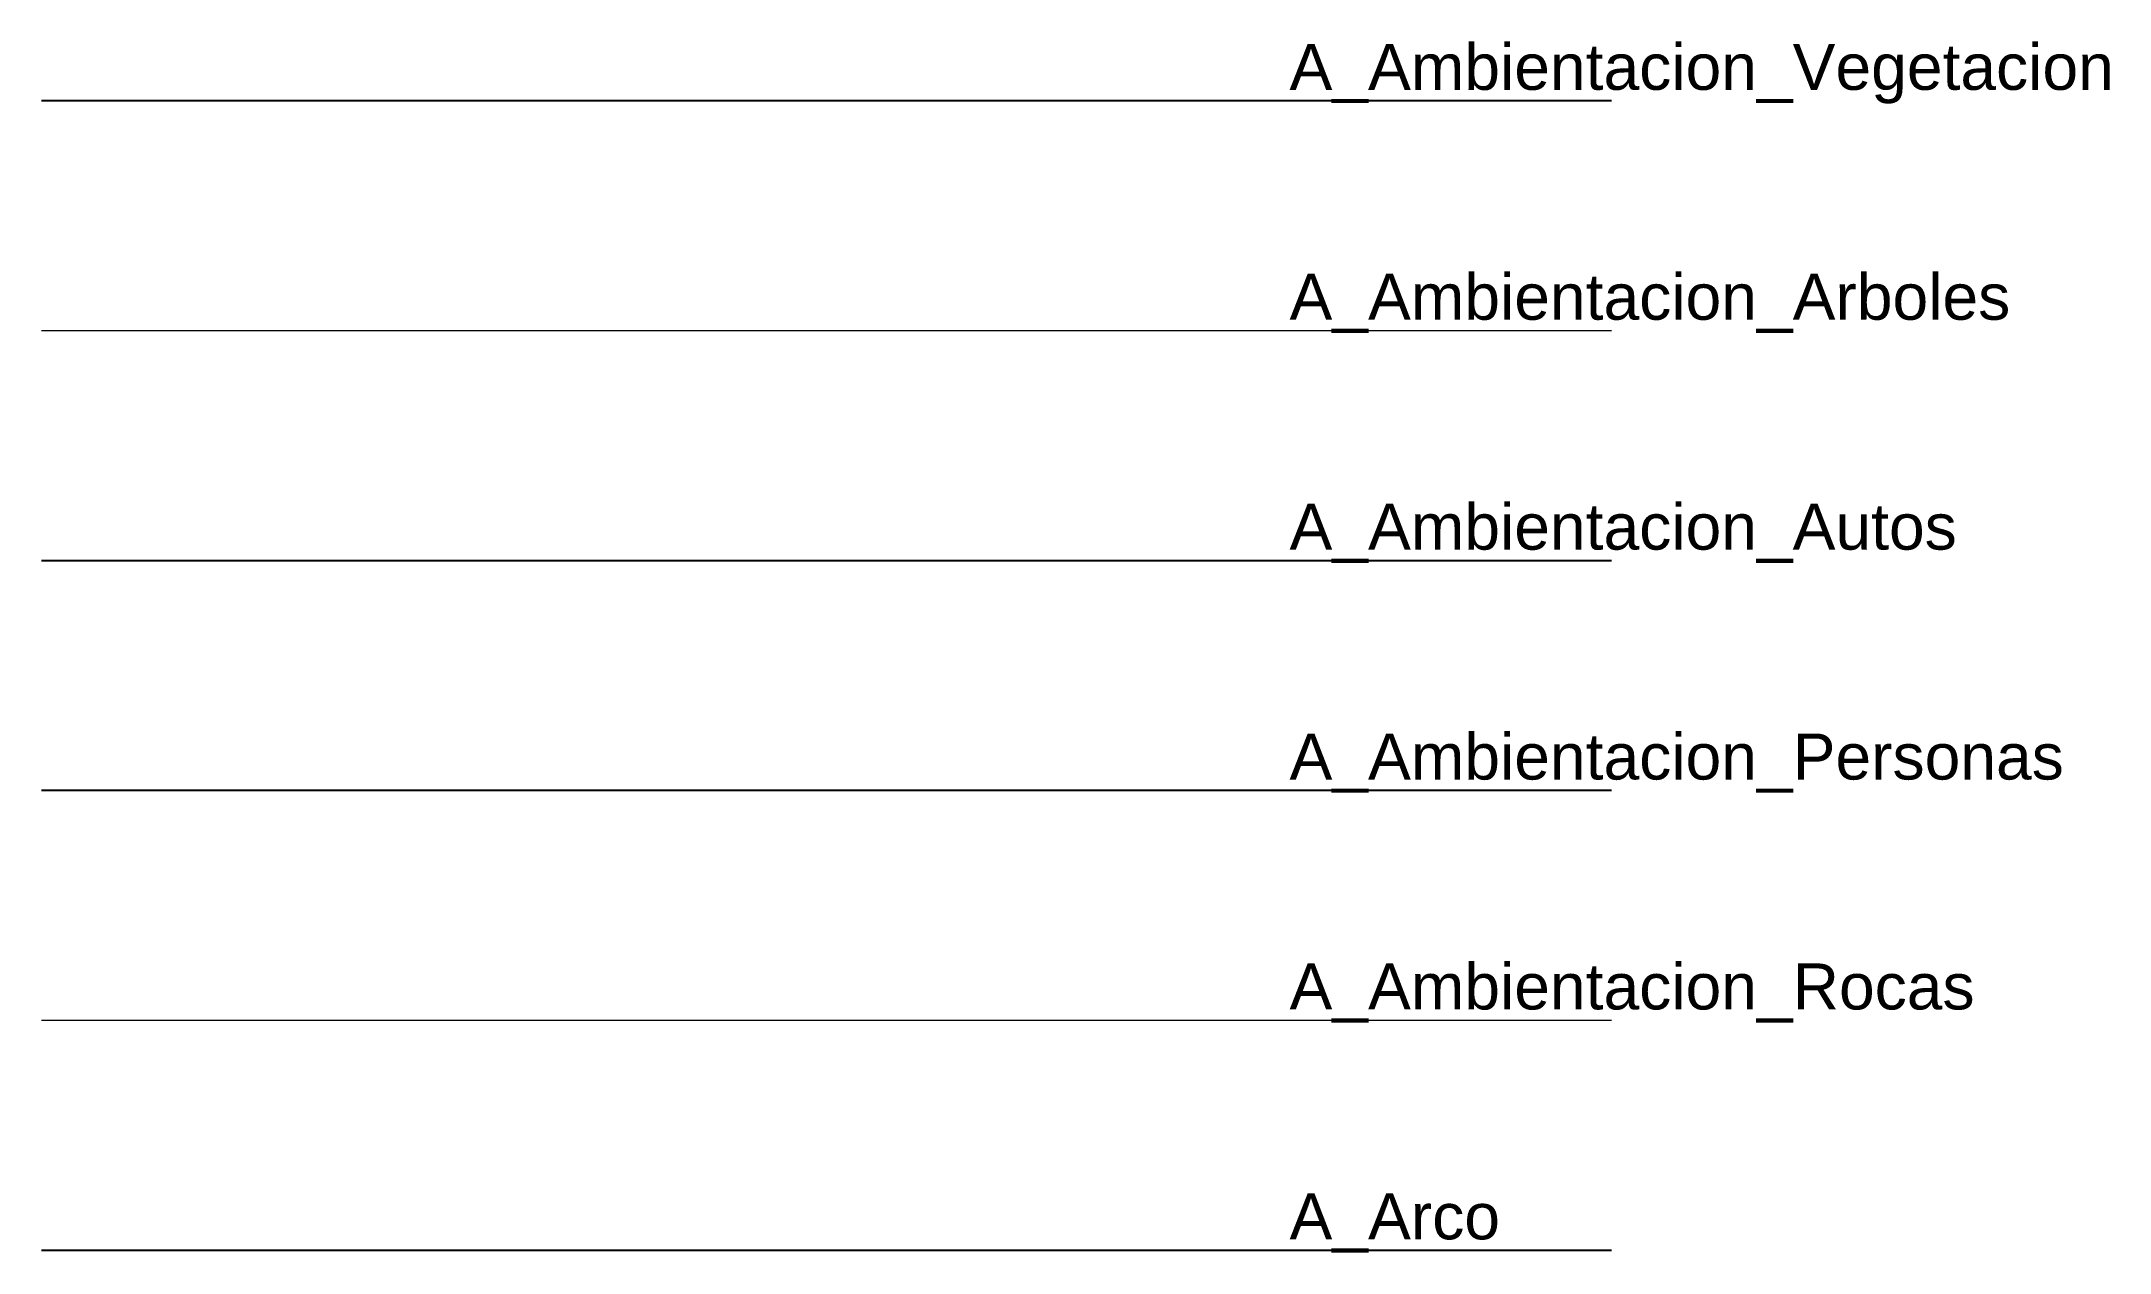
# Model space of a CAD drawing. Header units: millimetres. Extents: x 744843 to 745492, y 2520966 to 2521458.
# Drawn here: x 744843.14 to 744888.15, y 2521296.03 to 2521322.37 of the extents above; entities that cross this region are included whole.
import ezdxf

# ---------------------------------------------------------------- set-up
doc = ezdxf.new("R2010")
doc.units = ezdxf.units.MM
doc.layers.add('A_Ambientacion_Arboles', color=102, linetype='Continuous', lineweight=20)
doc.layers.add('A_Ambientacion_Rocas', color=8, linetype='Continuous', lineweight=20)
for name, color, linetype in [('A_Ambientacion_Autos', 252, 'Continuous'), ('A_Ambientacion_Vegetacion', 106, 'Continuous'), ('A_Arco', 22, 'Continuous'), ('A_Ejes', 8, 'Continuous')]:
    doc.layers.add(name, color=color, linetype=linetype)
doc.styles.add('Arial', font='arial.ttf', dxfattribs={"height": 1})

msp = doc.modelspace()

# ---------------------------------------------------------------- texts
at = {"layer": 'A_Ambientacion_Arboles', "style": 'Arial'}
msp.add_text('A_Ambientacion_Arboles', height=1, dxfattribs=at).set_placement((744870.3, 2521316.321, 0.927))
msp.add_text('A_Ambientacion_Arboles', height=1, dxfattribs=at).set_placement((744870.3, 2521316.321, 0.927))
at = {"layer": 'A_Ambientacion_Autos', "style": 'Arial'}
msp.add_text('A_Ambientacion_Autos', height=1, dxfattribs=at).set_placement((744870.3, 2521311.321, 0.927))
msp.add_text('A_Ambientacion_Autos', height=1, dxfattribs=at).set_placement((744870.3, 2521311.321, 0.927))
at = {"layer": 'A_Ambientacion_Rocas', "style": 'Arial'}
msp.add_text('A_Ambientacion_Rocas', height=1, dxfattribs=at).set_placement((744870.3, 2521301.321, 0.927))
msp.add_text('A_Ambientacion_Rocas', height=1, dxfattribs=at).set_placement((744870.3, 2521301.321, 0.927))
at = {"layer": 'A_Ambientacion_Vegetacion', "style": 'Arial'}
msp.add_text('A_Ambientacion_Vegetacion', height=1, dxfattribs=at).set_placement((744870.3, 2521321.321, 0.927))
msp.add_text('A_Ambientacion_Vegetacion', height=1, dxfattribs=at).set_placement((744870.3, 2521321.321, 0.927))
at = {"layer": 'A_Arco', "style": 'Arial'}
msp.add_text('A_Arco', height=1, dxfattribs=at).set_placement((744870.3, 2521296.321, 0.927))
msp.add_text('A_Arco', height=1, dxfattribs=at).set_placement((744870.3, 2521296.321, 0.927))
at = {"layer": 'A_Ejes', "style": 'Arial'}
msp.add_text('A_Ambientacion_Personas', height=1, dxfattribs=at).set_placement((744870.3, 2521306.321, 0.927))
msp.add_text('A_Ambientacion_Personas', height=1, dxfattribs=at).set_placement((744870.3, 2521306.321, 0.927))

# ---------------------------------------------------------------- linework, layer by layer
at = {"layer": 'A_Ambientacion_Arboles'}
msp.add_line((744843.137, 2521316.088, 0.927), (744877.309, 2521316.088, 0.927), dxfattribs=at)
msp.add_line((744843.137, 2521316.088, 0.927), (744877.309, 2521316.088, 0.927), dxfattribs=at)
at = {"layer": 'A_Ambientacion_Autos'}
msp.add_line((744843.137, 2521311.088, 0.927), (744877.309, 2521311.088, 0.927), dxfattribs=at)
msp.add_line((744843.137, 2521311.088, 0.927), (744877.309, 2521311.088, 0.927), dxfattribs=at)
at = {"layer": 'A_Ambientacion_Rocas'}
msp.add_line((744843.137, 2521301.088, 0.927), (744877.309, 2521301.088, 0.927), dxfattribs=at)
msp.add_line((744843.137, 2521301.088, 0.927), (744877.309, 2521301.088, 0.927), dxfattribs=at)
at = {"layer": 'A_Ambientacion_Vegetacion'}
msp.add_line((744843.137, 2521321.088, 0.927), (744877.309, 2521321.088, 0.927), dxfattribs=at)
msp.add_line((744843.137, 2521321.088, 0.927), (744877.309, 2521321.088, 0.927), dxfattribs=at)
at = {"layer": 'A_Arco'}
msp.add_line((744843.137, 2521296.088, 0.927), (744877.309, 2521296.088, 0.927), dxfattribs=at)
msp.add_line((744843.137, 2521296.088, 0.927), (744877.309, 2521296.088, 0.927), dxfattribs=at)
at = {"layer": 'A_Ejes'}
msp.add_line((744843.137, 2521306.088, 0.927), (744877.309, 2521306.088, 0.927), dxfattribs=at)
msp.add_line((744843.137, 2521306.088, 0.927), (744877.309, 2521306.088, 0.927), dxfattribs=at)

msp.set_redraw_order([(e.dxf.handle, doc.entitydb.next_handle()) for e in msp.query("TEXT MTEXT ATTDEF DIMENSION ARC_DIMENSION")])  # texts and dimensions are drawn at this point

doc.saveas('drawing.dxf')
